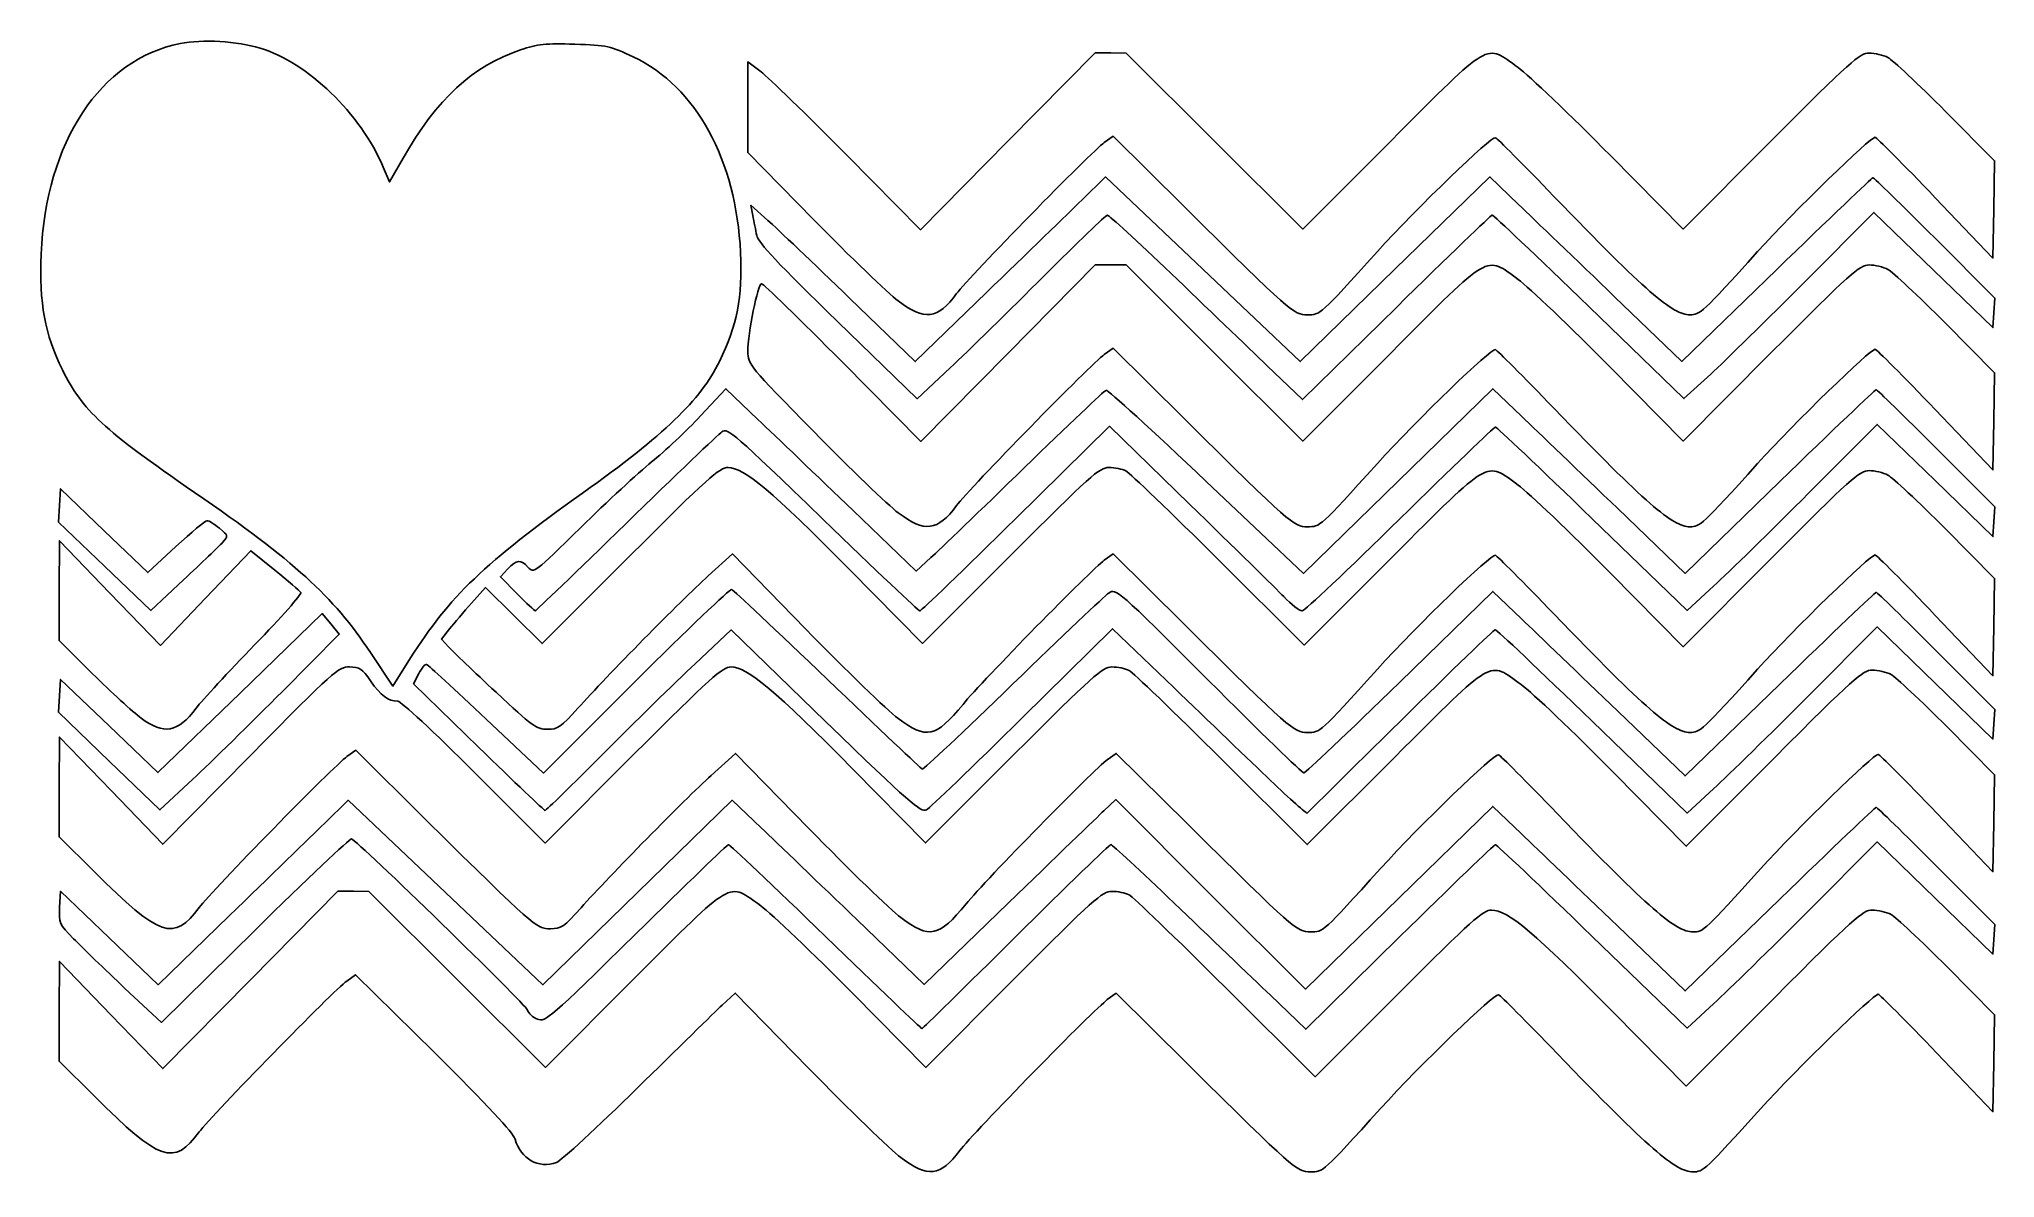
# Model space of a CAD drawing. Header units: centimetres. Extents: x -12.5 to 12.7, y -7.5 to 7.1.
import ezdxf

# ---------------------------------------------------------------- set-up
doc = ezdxf.new("R2010")
doc.units = ezdxf.units.CM
doc.header["$MEASUREMENT"] = 0
doc.layers.add('Layer 1', color=7, linetype='Continuous')

msp = doc.modelspace()

# ---------------------------------------------------------------- linework, layer by layer
at = {"layer": 'Layer 1'}
for points, knots in [([(-8.23118, -0.75354), (-8.71552, -0.02823), (-9.21096, 0.42238), (-10.49198, 1.3027), (-10.49198, 1.3027), (-11.66681, 2.11004), (-11.9336, 2.3575), (-12.19242, 2.87997), (-12.19242, 2.87997), (-12.4166, 3.33253), (-12.4916, 3.74109), (-12.46579, 4.36923), (-12.46579, 4.36923), (-12.40665, 5.80867), (-11.70261, 6.87531), (-10.67868, 7.07676), (-10.67868, 7.07676), (-10.38901, 7.13375), (-9.94567, 7.10855), (-9.64946, 7.01826), (-9.64946, 7.01826), (-9.03622, 6.83134), (-8.36203, 6.17986), (-8.06518, 5.48732), (-8.06518, 5.48732), (-8.06518, 5.48732), (-7.98402, 5.29799), (-7.98402, 5.29799), (-7.98402, 5.29799), (-7.98402, 5.29799), (-7.81063, 5.60225), (-7.81063, 5.60225), (-7.81063, 5.60225), (-7.37723, 6.36277), (-6.91593, 6.78813), (-6.2988, 6.99629), (-6.2988, 6.99629), (-6.08354, 7.0689), (-5.97265, 7.08036), (-5.6019, 7.06836), (-5.6019, 7.06836), (-5.1896, 7.05501), (-5.14049, 7.04432), (-4.8451, 6.9036), (-4.8451, 6.9036), (-4.04162, 6.52085), (-3.52619, 5.57783), (-3.47083, 4.38928), (-3.47083, 4.38928), (-3.44392, 3.81147), (-3.51284, 3.45641), (-3.74315, 2.98639), (-3.74315, 2.98639), (-3.98676, 2.48921), (-4.4493, 2.04455), (-5.50169, 1.29579), (-5.50169, 1.29579), (-6.7562, 0.40323), (-7.22135, -0.0426), (-7.71387, -0.82452), (-7.71387, -0.82452), (-7.71387, -0.82452), (-7.94196, -1.18664), (-7.94196, -1.18664), (-7.94196, -1.18664), (-7.94196, -1.18664), (-8.23118, -0.75353), (-8.23118, -0.75353), (-8.23118, -0.75353), (-8.23118, -0.75353), (-8.23118, -0.75354), (-8.23118, -0.75354)], [0, 0, 0, 0, 0.05263158, 0.05263158, 0.05263158, 0.05263158, 0.10526316, 0.10526316, 0.10526316, 0.10526316, 0.15789474, 0.15789474, 0.15789474, 0.15789474, 0.21052632, 0.21052632, 0.21052632, 0.21052632, 0.26315789, 0.26315789, 0.26315789, 0.26315789, 0.31578947, 0.31578947, 0.31578947, 0.31578947, 0.36842105, 0.36842105, 0.36842105, 0.36842105, 0.42105263, 0.42105263, 0.42105263, 0.42105263, 0.47368421, 0.47368421, 0.47368421, 0.47368421, 0.52631579, 0.52631579, 0.52631579, 0.52631579, 0.57894737, 0.57894737, 0.57894737, 0.57894737, 0.63157895, 0.63157895, 0.63157895, 0.63157895, 0.68421053, 0.68421053, 0.68421053, 0.68421053, 0.73684211, 0.73684211, 0.73684211, 0.73684211, 0.78947368, 0.78947368, 0.78947368, 0.78947368, 0.84210526, 0.84210526, 0.84210526, 0.84210526, 0.89473684, 0.89473684, 0.89473684, 0.89473684, 1, 1, 1, 1]), ([(-1.44342, 3.76692), (-1.5746, 3.86553), (-2.06339, 4.33521), (-2.52962, 4.81066), (-2.52962, 4.81066), (-2.52962, 4.81066), (-3.37731, 5.67511), (-3.37731, 5.67511), (-3.37731, 5.67511), (-3.37731, 5.67511), (-3.37731, 6.25808), (-3.37731, 6.25808), (-3.37731, 6.25808), (-3.37731, 6.25808), (-3.37731, 6.84105), (-3.37731, 6.84105), (-3.37731, 6.84105), (-3.37731, 6.84105), (-3.20696, 6.71178), (-3.20696, 6.71178), (-3.20696, 6.71178), (-3.11327, 6.64068), (-2.61311, 6.15486), (-2.09549, 5.63217), (-2.09549, 5.63217), (-2.09549, 5.63217), (-1.15437, 4.68183), (-1.15437, 4.68183), (-1.15437, 4.68183), (-1.15437, 4.68183), (-0.03124, 5.81954), (-0.03124, 5.81954), (-0.03124, 5.81954), (-0.03124, 5.81954), (1.09189, 6.95725), (1.09189, 6.95725), (1.09189, 6.95725), (1.09189, 6.95725), (1.28955, 6.95591), (1.28955, 6.95591), (1.28955, 6.95591), (1.28955, 6.95591), (1.48721, 6.95457), (1.48721, 6.95457), (1.48721, 6.95457), (1.48721, 6.95457), (2.6237, 5.82202), (2.6237, 5.82202), (2.6237, 5.82202), (2.6237, 5.82202), (3.76019, 4.68947), (3.76019, 4.68947), (3.76019, 4.68947), (3.76019, 4.68947), (4.89018, 5.82202), (4.89018, 5.82202), (4.89018, 5.82202), (6.19359, 7.12838), (6.10556, 7.07754), (6.52869, 6.7682), (6.52869, 6.7682), (6.6689, 6.6657), (7.20373, 6.15615), (7.71722, 5.63587), (7.71722, 5.63587), (7.71722, 5.63587), (8.65082, 4.6899), (8.65082, 4.6899), (8.65082, 4.6899), (8.65082, 4.6899), (9.78054, 5.82223), (9.78054, 5.82223), (9.78054, 5.82223), (10.80741, 6.85148), (10.92239, 6.95456), (11.04345, 6.95456), (11.04345, 6.95456), (11.11671, 6.95456), (11.22536, 6.92873), (11.28489, 6.89716), (11.28489, 6.89716), (11.34442, 6.86559), (11.67769, 6.55377), (12.02549, 6.20422), (12.02549, 6.20422), (12.02549, 6.20422), (12.65785, 5.56868), (12.65785, 5.56868), (12.65785, 5.56868), (12.65785, 5.56868), (12.64677, 4.94309), (12.64677, 4.94309), (12.64677, 4.94309), (12.64677, 4.94309), (12.63569, 4.3175), (12.63569, 4.3175), (12.63569, 4.3175), (12.63569, 4.3175), (11.89416, 5.09354), (11.89416, 5.09354), (11.89416, 5.09354), (11.48632, 5.52036), (11.13771, 5.8702), (11.11948, 5.87096), (11.11948, 5.87096), (11.05835, 5.87351), (10.0753, 4.91655), (9.60945, 4.40102), (9.60945, 4.40102), (8.88887, 3.60359), (8.87179, 3.58764), (8.73836, 3.58764), (8.73836, 3.58764), (8.51517, 3.58764), (8.17352, 3.88538), (6.99055, 5.11078), (6.99055, 5.11078), (6.59683, 5.51862), (6.25859, 5.85827), (6.23889, 5.86556), (6.23889, 5.86556), (6.18373, 5.88597), (5.23447, 4.97107), (4.71937, 4.40103), (4.71937, 4.40103), (3.97305, 3.57511), (3.98693, 3.58765), (3.81876, 3.58765), (3.81876, 3.58765), (3.64319, 3.58765), (3.60157, 3.62421), (2.2283, 4.98443), (2.2283, 4.98443), (2.2283, 4.98443), (1.32049, 5.88362), (1.32049, 5.88362), (1.32049, 5.88362), (1.32049, 5.88362), (1.20619, 5.80216), (1.20619, 5.80216), (1.20619, 5.80216), (1.04044, 5.68403), (-0.52616, 4.08124), (-0.69178, 3.86035), (-0.69178, 3.86035), (-0.93928, 3.53026), (-1.1017, 3.51008), (-1.44342, 3.76695), (-1.44342, 3.76695), (-1.44342, 3.76695), (-1.44342, 3.76692), (-1.44342, 3.76692)], [0, 0, 0, 0, 0.02564103, 0.02564103, 0.02564103, 0.02564103, 0.05128205, 0.05128205, 0.05128205, 0.05128205, 0.07692308, 0.07692308, 0.07692308, 0.07692308, 0.1025641, 0.1025641, 0.1025641, 0.1025641, 0.12820513, 0.12820513, 0.12820513, 0.12820513, 0.15384615, 0.15384615, 0.15384615, 0.15384615, 0.17948718, 0.17948718, 0.17948718, 0.17948718, 0.20512821, 0.20512821, 0.20512821, 0.20512821, 0.23076923, 0.23076923, 0.23076923, 0.23076923, 0.25641026, 0.25641026, 0.25641026, 0.25641026, 0.28205128, 0.28205128, 0.28205128, 0.28205128, 0.30769231, 0.30769231, 0.30769231, 0.30769231, 0.33333333, 0.33333333, 0.33333333, 0.33333333, 0.35897436, 0.35897436, 0.35897436, 0.35897436, 0.38461538, 0.38461538, 0.38461538, 0.38461538, 0.41025641, 0.41025641, 0.41025641, 0.41025641, 0.43589744, 0.43589744, 0.43589744, 0.43589744, 0.46153846, 0.46153846, 0.46153846, 0.46153846, 0.48717949, 0.48717949, 0.48717949, 0.48717949, 0.51282051, 0.51282051, 0.51282051, 0.51282051, 0.53846154, 0.53846154, 0.53846154, 0.53846154, 0.56410256, 0.56410256, 0.56410256, 0.56410256, 0.58974359, 0.58974359, 0.58974359, 0.58974359, 0.61538462, 0.61538462, 0.61538462, 0.61538462, 0.64102564, 0.64102564, 0.64102564, 0.64102564, 0.66666667, 0.66666667, 0.66666667, 0.66666667, 0.69230769, 0.69230769, 0.69230769, 0.69230769, 0.71794872, 0.71794872, 0.71794872, 0.71794872, 0.74358974, 0.74358974, 0.74358974, 0.74358974, 0.76923077, 0.76923077, 0.76923077, 0.76923077, 0.79487179, 0.79487179, 0.79487179, 0.79487179, 0.82051282, 0.82051282, 0.82051282, 0.82051282, 0.84615385, 0.84615385, 0.84615385, 0.84615385, 0.87179487, 0.87179487, 0.87179487, 0.87179487, 0.8974359, 0.8974359, 0.8974359, 0.8974359, 0.92307692, 0.92307692, 0.92307692, 0.92307692, 0.94871795, 0.94871795, 0.94871795, 0.94871795, 1, 1, 1, 1]), ([(-2.21902, 3.49693), (-2.98468, 4.24112), (-3.24328, 4.51658), (-3.26223, 4.60818), (-3.26223, 4.60818), (-3.27609, 4.67516), (-3.29844, 4.78986), (-3.31189, 4.86305), (-3.31189, 4.86305), (-3.31189, 4.86305), (-3.33636, 4.99613), (-3.33636, 4.99613), (-3.33636, 4.99613), (-3.33636, 4.99613), (-3.12076, 4.80292), (-3.12076, 4.80292), (-3.12076, 4.80292), (-3.00218, 4.69666), (-2.5268, 4.24466), (-2.06437, 3.79847), (-2.06437, 3.79847), (-2.06437, 3.79847), (-1.22359, 2.98723), (-1.22359, 2.98723), (-1.22359, 2.98723), (-1.22359, 2.98723), (-0.30635, 3.87512), (-0.30635, 3.87512), (-0.30635, 3.87512), (0.19813, 4.36346), (0.74869, 4.89746), (0.9171, 5.0618), (0.9171, 5.0618), (0.9171, 5.0618), (1.22331, 5.36059), (1.22331, 5.36059), (1.22331, 5.36059), (1.22331, 5.36059), (2.47564, 4.1737), (2.47564, 4.1737), (2.47564, 4.1737), (2.47564, 4.1737), (3.72797, 2.98681), (3.72797, 2.98681), (3.72797, 2.98681), (3.72797, 2.98681), (4.94569, 4.17422), (4.94569, 4.17422), (4.94569, 4.17422), (4.94569, 4.17422), (6.16341, 5.36163), (6.16341, 5.36163), (6.16341, 5.36163), (6.16341, 5.36163), (6.53363, 5.00777), (6.53363, 5.00777), (6.53363, 5.00777), (6.73725, 4.81315), (7.29368, 4.27898), (7.77013, 3.82072), (7.77013, 3.82072), (7.77013, 3.82072), (8.63641, 2.98753), (8.63641, 2.98753), (8.63641, 2.98753), (8.63641, 2.98753), (9.85443, 4.16866), (9.85443, 4.16866), (9.85443, 4.16866), (10.52434, 4.81828), (11.08163, 5.35012), (11.09287, 5.35052), (11.09287, 5.35052), (11.10411, 5.35092), (11.46146, 5.00274), (11.88699, 4.57679), (11.88699, 4.57679), (11.88699, 4.57679), (12.66068, 3.80233), (12.66068, 3.80233), (12.66068, 3.80233), (12.66068, 3.80233), (12.64817, 3.61276), (12.64817, 3.61276), (12.64817, 3.61276), (12.64817, 3.61276), (12.63566, 3.42319), (12.63566, 3.42319), (12.63566, 3.42319), (12.63566, 3.42319), (11.87071, 4.16372), (11.87071, 4.16372), (11.87071, 4.16372), (11.87071, 4.16372), (11.10576, 4.90425), (11.10576, 4.90425), (11.10576, 4.90425), (11.10576, 4.90425), (10.22732, 4.0228), (10.22732, 4.0228), (10.22732, 4.0228), (9.74418, 3.538), (9.19445, 2.9994), (9.00571, 2.82592), (9.00571, 2.82592), (9.00571, 2.82592), (8.66254, 2.51049), (8.66254, 2.51049), (8.66254, 2.51049), (8.66254, 2.51049), (7.443, 3.69037), (7.443, 3.69037), (7.443, 3.69037), (6.77225, 4.33931), (6.21137, 4.87025), (6.1966, 4.87025), (6.1966, 4.87025), (6.18182, 4.87025), (5.6269, 4.33617), (4.96343, 3.6834), (4.96343, 3.6834), (4.96343, 3.6834), (3.75713, 2.49655), (3.75713, 2.49655), (3.75713, 2.49655), (3.75713, 2.49655), (3.3032, 2.93186), (3.3032, 2.93186), (3.3032, 2.93186), (3.05354, 3.17128), (2.49677, 3.70536), (2.06594, 4.11871), (2.06594, 4.11871), (1.63511, 4.53206), (1.26657, 4.87026), (1.24698, 4.87026), (1.24698, 4.87026), (1.22739, 4.87026), (0.8598, 4.51732), (0.43013, 4.08595), (0.43013, 4.08595), (0.00046, 3.65458), (-0.54233, 3.12295), (-0.77606, 2.90455), (-0.77606, 2.90455), (-0.77606, 2.90455), (-1.20102, 2.50746), (-1.20102, 2.50746), (-1.20102, 2.50746), (-1.20102, 2.50746), (-2.21903, 3.49692), (-2.21903, 3.49692), (-2.21903, 3.49692), (-2.21903, 3.49692), (-2.21902, 3.49693), (-2.21902, 3.49693)], [0, 0, 0, 0, 0.025, 0.025, 0.025, 0.025, 0.05, 0.05, 0.05, 0.05, 0.075, 0.075, 0.075, 0.075, 0.1, 0.1, 0.1, 0.1, 0.125, 0.125, 0.125, 0.125, 0.15, 0.15, 0.15, 0.15, 0.175, 0.175, 0.175, 0.175, 0.2, 0.2, 0.2, 0.2, 0.225, 0.225, 0.225, 0.225, 0.25, 0.25, 0.25, 0.25, 0.275, 0.275, 0.275, 0.275, 0.3, 0.3, 0.3, 0.3, 0.325, 0.325, 0.325, 0.325, 0.35, 0.35, 0.35, 0.35, 0.375, 0.375, 0.375, 0.375, 0.4, 0.4, 0.4, 0.4, 0.425, 0.425, 0.425, 0.425, 0.45, 0.45, 0.45, 0.45, 0.475, 0.475, 0.475, 0.475, 0.5, 0.5, 0.5, 0.5, 0.525, 0.525, 0.525, 0.525, 0.55, 0.55, 0.55, 0.55, 0.575, 0.575, 0.575, 0.575, 0.6, 0.6, 0.6, 0.6, 0.625, 0.625, 0.625, 0.625, 0.65, 0.65, 0.65, 0.65, 0.675, 0.675, 0.675, 0.675, 0.7, 0.7, 0.7, 0.7, 0.725, 0.725, 0.725, 0.725, 0.75, 0.75, 0.75, 0.75, 0.775, 0.775, 0.775, 0.775, 0.8, 0.8, 0.8, 0.8, 0.825, 0.825, 0.825, 0.825, 0.85, 0.85, 0.85, 0.85, 0.875, 0.875, 0.875, 0.875, 0.9, 0.9, 0.9, 0.9, 0.925, 0.925, 0.925, 0.925, 0.95, 0.95, 0.95, 0.95, 1, 1, 1, 1]), ([(-1.44342, 1.0413), (-1.5746, 1.13991), (-2.06339, 1.60959), (-2.52962, 2.08504), (-2.52962, 2.08504), (-3.35637, 2.92814), (-3.37731, 2.95357), (-3.37731, 3.11479), (-3.37731, 3.11479), (-3.37731, 3.35068), (-3.24907, 3.98845), (-3.20164, 3.98845), (-3.20164, 3.98845), (-3.1797, 3.98845), (-2.70973, 3.53173), (-2.15724, 2.97351), (-2.15724, 2.97351), (-2.15724, 2.97351), (-1.15273, 1.95857), (-1.15273, 1.95857), (-1.15273, 1.95857), (-1.15273, 1.95857), (-0.03042, 3.0951), (-0.03042, 3.0951), (-0.03042, 3.0951), (-0.03042, 3.0951), (1.09189, 4.23163), (1.09189, 4.23163), (1.09189, 4.23163), (1.09189, 4.23163), (1.28955, 4.23029), (1.28955, 4.23029), (1.28955, 4.23029), (1.28955, 4.23029), (1.48721, 4.22895), (1.48721, 4.22895), (1.48721, 4.22895), (1.48721, 4.22895), (2.6237, 3.0964), (2.6237, 3.0964), (2.6237, 3.0964), (2.6237, 3.0964), (3.76019, 1.96385), (3.76019, 1.96385), (3.76019, 1.96385), (3.76019, 1.96385), (4.89018, 3.0964), (4.89018, 3.0964), (4.89018, 3.0964), (6.19359, 4.40276), (6.10556, 4.35192), (6.52869, 4.04258), (6.52869, 4.04258), (6.6689, 3.94008), (7.20373, 3.43053), (7.71722, 2.91025), (7.71722, 2.91025), (7.71722, 2.91025), (8.65082, 1.96429), (8.65082, 1.96429), (8.65082, 1.96429), (8.65082, 1.96429), (9.78054, 3.09662), (9.78054, 3.09662), (9.78054, 3.09662), (10.80741, 4.12587), (10.92239, 4.22895), (11.04345, 4.22895), (11.04345, 4.22895), (11.11671, 4.22895), (11.22536, 4.20312), (11.28489, 4.17155), (11.28489, 4.17155), (11.34442, 4.13998), (11.67769, 3.82816), (12.02549, 3.47861), (12.02549, 3.47861), (12.02549, 3.47861), (12.65785, 2.84307), (12.65785, 2.84307), (12.65785, 2.84307), (12.65785, 2.84307), (12.64677, 2.21748), (12.64677, 2.21748), (12.64677, 2.21748), (12.64677, 2.21748), (12.63569, 1.59189), (12.63569, 1.59189), (12.63569, 1.59189), (12.63569, 1.59189), (11.89416, 2.36793), (11.89416, 2.36793), (11.89416, 2.36793), (11.48632, 2.79475), (11.13771, 3.14459), (11.11948, 3.14535), (11.11948, 3.14535), (11.05835, 3.1479), (10.0753, 2.19094), (9.60945, 1.67541), (9.60945, 1.67541), (8.88887, 0.87798), (8.87179, 0.86203), (8.73836, 0.86203), (8.73836, 0.86203), (8.51517, 0.86203), (8.17352, 1.15977), (6.99055, 2.38517), (6.99055, 2.38517), (6.59683, 2.79301), (6.25859, 3.13266), (6.23889, 3.13995), (6.23889, 3.13995), (6.18373, 3.16036), (5.23447, 2.24546), (4.71937, 1.67542), (4.71937, 1.67542), (3.97305, 0.8495), (3.98693, 0.86204), (3.81876, 0.86204), (3.81876, 0.86204), (3.64319, 0.86204), (3.60157, 0.8986), (2.2283, 2.25882), (2.2283, 2.25882), (2.2283, 2.25882), (1.32049, 3.15801), (1.32049, 3.15801), (1.32049, 3.15801), (1.32049, 3.15801), (1.20619, 3.07655), (1.20619, 3.07655), (1.20619, 3.07655), (1.04044, 2.95842), (-0.52616, 1.35563), (-0.69178, 1.13474), (-0.69178, 1.13474), (-0.93928, 0.80465), (-1.1017, 0.78447), (-1.44342, 1.04134), (-1.44342, 1.04134), (-1.44342, 1.04134), (-1.44342, 1.0413), (-1.44342, 1.0413)], [0, 0, 0, 0, 0.02702703, 0.02702703, 0.02702703, 0.02702703, 0.05405405, 0.05405405, 0.05405405, 0.05405405, 0.08108108, 0.08108108, 0.08108108, 0.08108108, 0.10810811, 0.10810811, 0.10810811, 0.10810811, 0.13513514, 0.13513514, 0.13513514, 0.13513514, 0.16216216, 0.16216216, 0.16216216, 0.16216216, 0.18918919, 0.18918919, 0.18918919, 0.18918919, 0.21621622, 0.21621622, 0.21621622, 0.21621622, 0.24324324, 0.24324324, 0.24324324, 0.24324324, 0.27027027, 0.27027027, 0.27027027, 0.27027027, 0.2972973, 0.2972973, 0.2972973, 0.2972973, 0.32432432, 0.32432432, 0.32432432, 0.32432432, 0.35135135, 0.35135135, 0.35135135, 0.35135135, 0.37837838, 0.37837838, 0.37837838, 0.37837838, 0.40540541, 0.40540541, 0.40540541, 0.40540541, 0.43243243, 0.43243243, 0.43243243, 0.43243243, 0.45945946, 0.45945946, 0.45945946, 0.45945946, 0.48648649, 0.48648649, 0.48648649, 0.48648649, 0.51351351, 0.51351351, 0.51351351, 0.51351351, 0.54054054, 0.54054054, 0.54054054, 0.54054054, 0.56756757, 0.56756757, 0.56756757, 0.56756757, 0.59459459, 0.59459459, 0.59459459, 0.59459459, 0.62162162, 0.62162162, 0.62162162, 0.62162162, 0.64864865, 0.64864865, 0.64864865, 0.64864865, 0.67567568, 0.67567568, 0.67567568, 0.67567568, 0.7027027, 0.7027027, 0.7027027, 0.7027027, 0.72972973, 0.72972973, 0.72972973, 0.72972973, 0.75675676, 0.75675676, 0.75675676, 0.75675676, 0.78378378, 0.78378378, 0.78378378, 0.78378378, 0.81081081, 0.81081081, 0.81081081, 0.81081081, 0.83783784, 0.83783784, 0.83783784, 0.83783784, 0.86486486, 0.86486486, 0.86486486, 0.86486486, 0.89189189, 0.89189189, 0.89189189, 0.89189189, 0.91891892, 0.91891892, 0.91891892, 0.91891892, 0.94594595, 0.94594595, 0.94594595, 0.94594595, 1, 1, 1, 1]), ([(-6.34258, -0.00063), (-6.34258, -0.00063), (-6.55944, 0.21896), (-6.55944, 0.21896), (-6.55944, 0.21896), (-6.55944, 0.21896), (-6.46449, 0.32003), (-6.46449, 0.32003), (-6.46449, 0.32003), (-6.34957, 0.44236), (-6.29841, 0.44621), (-6.20211, 0.33979), (-6.20211, 0.33979), (-6.12921, 0.25924), (-6.12288, 0.26404), (-5.52451, 0.85369), (-5.52451, 0.85369), (-5.1923, 1.18106), (-4.78302, 1.55963), (-4.61498, 1.69496), (-4.61498, 1.69496), (-4.44694, 1.83029), (-4.16308, 2.09748), (-3.98416, 2.2887), (-3.98416, 2.2887), (-3.98416, 2.2887), (-3.65886, 2.63639), (-3.65886, 2.63639), (-3.65886, 2.63639), (-3.65886, 2.63639), (-3.24753, 2.24333), (-3.24753, 2.24333), (-3.24753, 2.24333), (-3.0213, 2.02715), (-2.47092, 1.49938), (-2.02446, 1.07051), (-2.02446, 1.07051), (-2.02446, 1.07051), (-1.21272, 0.29076), (-1.21272, 0.29076), (-1.21272, 0.29076), (-1.21272, 0.29076), (-1.02239, 0.46452), (-1.02239, 0.46452), (-1.02239, 0.46452), (-0.91771, 0.56009), (-0.37654, 1.08093), (0.18022, 1.62194), (0.18022, 1.62194), (0.73698, 2.16295), (1.20945, 2.61127), (1.23015, 2.61821), (1.23015, 2.61821), (1.25085, 2.62515), (1.83036, 2.09766), (2.51793, 1.44601), (2.51793, 1.44601), (2.51793, 1.44601), (3.76807, 0.2612), (3.76807, 0.2612), (3.76807, 0.2612), (3.76807, 0.2612), (4.98579, 1.44861), (4.98579, 1.44861), (4.98579, 1.44861), (4.98579, 1.44861), (6.20351, 2.63602), (6.20351, 2.63602), (6.20351, 2.63602), (6.20351, 2.63602), (6.57373, 2.28216), (6.57373, 2.28216), (6.57373, 2.28216), (6.77735, 2.08754), (7.33378, 1.55337), (7.81023, 1.09511), (7.81023, 1.09511), (7.81023, 1.09511), (8.67651, 0.26192), (8.67651, 0.26192), (8.67651, 0.26192), (8.67651, 0.26192), (9.89453, 1.44305), (9.89453, 1.44305), (9.89453, 1.44305), (10.56444, 2.09267), (11.12174, 2.62451), (11.13298, 2.62491), (11.13298, 2.62491), (11.14422, 2.62531), (11.49255, 2.28615), (11.90706, 1.87121), (11.90706, 1.87121), (11.90706, 1.87121), (12.6607, 1.11679), (12.6607, 1.11679), (12.6607, 1.11679), (12.6607, 1.11679), (12.64819, 0.92637), (12.64819, 0.92637), (12.64819, 0.92637), (12.64819, 0.92637), (12.63568, 0.73595), (12.63568, 0.73595), (12.63568, 0.73595), (12.63568, 0.73595), (11.89083, 1.45735), (11.89083, 1.45735), (11.89083, 1.45735), (11.89083, 1.45735), (11.14597, 2.17875), (11.14597, 2.17875), (11.14597, 2.17875), (11.14597, 2.17875), (10.26748, 1.29725), (10.26748, 1.29725), (10.26748, 1.29725), (9.78431, 0.81242), (9.23456, 0.2738), (9.04581, 0.10032), (9.04581, 0.10032), (9.04581, 0.10032), (8.70264, -0.21511), (8.70264, -0.21511), (8.70264, -0.21511), (8.70264, -0.21511), (7.4831, 0.96477), (7.4831, 0.96477), (7.4831, 0.96477), (6.81235, 1.61371), (6.25147, 2.14465), (6.2367, 2.14465), (6.2367, 2.14465), (6.22193, 2.14465), (5.66902, 1.61255), (5.00802, 0.96221), (5.00802, 0.96221), (4.34702, 0.31187), (3.78094, -0.22023), (3.75005, -0.22023), (3.75005, -0.22023), (3.71917, -0.22023), (3.61349, -0.13755), (3.5152, -0.0365), (3.5152, -0.0365), (3.41692, 0.06455), (2.87203, 0.59882), (2.30433, 1.15077), (2.30433, 1.15077), (2.30433, 1.15077), (1.27216, 2.1543), (1.27216, 2.1543), (1.27216, 2.1543), (1.27216, 2.1543), (0.06795, 0.96703), (0.06795, 0.96703), (0.06795, 0.96703), (-0.59437, 0.31403), (-1.14899, -0.22021), (-1.16454, -0.22018), (-1.16454, -0.22018), (-1.18009, -0.22015), (-1.74154, 0.3108), (-2.4122, 0.95971), (-2.4122, 0.95971), (-3.5529, 2.06342), (-3.63674, 2.13593), (-3.7116, 2.0835), (-3.7116, 2.0835), (-3.75561, 2.05267), (-4.31015, 1.52172), (-4.94392, 0.90361), (-4.94392, 0.90361), (-5.57769, 0.2855), (-6.10286, -0.22023), (-6.11097, -0.22023), (-6.11097, -0.22023), (-6.11908, -0.22023), (-6.22331, -0.12141), (-6.34258, -0.00064), (-6.34258, -0.00064), (-6.34258, -0.00064), (-6.34258, -0.00063), (-6.34258, -0.00063)], [0, 0, 0, 0, 0.0212766, 0.0212766, 0.0212766, 0.0212766, 0.04255319, 0.04255319, 0.04255319, 0.04255319, 0.06382979, 0.06382979, 0.06382979, 0.06382979, 0.08510638, 0.08510638, 0.08510638, 0.08510638, 0.10638298, 0.10638298, 0.10638298, 0.10638298, 0.12765957, 0.12765957, 0.12765957, 0.12765957, 0.14893617, 0.14893617, 0.14893617, 0.14893617, 0.17021277, 0.17021277, 0.17021277, 0.17021277, 0.19148936, 0.19148936, 0.19148936, 0.19148936, 0.21276596, 0.21276596, 0.21276596, 0.21276596, 0.23404255, 0.23404255, 0.23404255, 0.23404255, 0.25531915, 0.25531915, 0.25531915, 0.25531915, 0.27659574, 0.27659574, 0.27659574, 0.27659574, 0.29787234, 0.29787234, 0.29787234, 0.29787234, 0.31914894, 0.31914894, 0.31914894, 0.31914894, 0.34042553, 0.34042553, 0.34042553, 0.34042553, 0.36170213, 0.36170213, 0.36170213, 0.36170213, 0.38297872, 0.38297872, 0.38297872, 0.38297872, 0.40425532, 0.40425532, 0.40425532, 0.40425532, 0.42553191, 0.42553191, 0.42553191, 0.42553191, 0.44680851, 0.44680851, 0.44680851, 0.44680851, 0.46808511, 0.46808511, 0.46808511, 0.46808511, 0.4893617, 0.4893617, 0.4893617, 0.4893617, 0.5106383, 0.5106383, 0.5106383, 0.5106383, 0.53191489, 0.53191489, 0.53191489, 0.53191489, 0.55319149, 0.55319149, 0.55319149, 0.55319149, 0.57446809, 0.57446809, 0.57446809, 0.57446809, 0.59574468, 0.59574468, 0.59574468, 0.59574468, 0.61702128, 0.61702128, 0.61702128, 0.61702128, 0.63829787, 0.63829787, 0.63829787, 0.63829787, 0.65957447, 0.65957447, 0.65957447, 0.65957447, 0.68085106, 0.68085106, 0.68085106, 0.68085106, 0.70212766, 0.70212766, 0.70212766, 0.70212766, 0.72340426, 0.72340426, 0.72340426, 0.72340426, 0.74468085, 0.74468085, 0.74468085, 0.74468085, 0.76595745, 0.76595745, 0.76595745, 0.76595745, 0.78723404, 0.78723404, 0.78723404, 0.78723404, 0.80851064, 0.80851064, 0.80851064, 0.80851064, 0.82978723, 0.82978723, 0.82978723, 0.82978723, 0.85106383, 0.85106383, 0.85106383, 0.85106383, 0.87234043, 0.87234043, 0.87234043, 0.87234043, 0.89361702, 0.89361702, 0.89361702, 0.89361702, 0.91489362, 0.91489362, 0.91489362, 0.91489362, 0.93617021, 0.93617021, 0.93617021, 0.93617021, 0.95744681, 0.95744681, 0.95744681, 0.95744681, 1, 1, 1, 1]), ([(-1.44806, -1.60067), (-1.58179, -1.50015), (-2.11517, -0.98373), (-2.63336, -0.45307), (-2.63336, -0.45307), (-2.63336, -0.45307), (-3.57552, 0.51176), (-3.57552, 0.51176), (-3.57552, 0.51176), (-3.57552, 0.51176), (-3.88727, 0.22931), (-3.88727, 0.22931), (-3.88727, 0.22931), (-4.23562, -0.08631), (-5.19261, -1.05882), (-5.56257, -1.47317), (-5.56257, -1.47317), (-5.77974, -1.71641), (-5.8189, -1.74336), (-5.95516, -1.74336), (-5.95516, -1.74336), (-6.09318, -1.74336), (-6.1514, -1.70139), (-6.61578, -1.26716), (-6.61578, -1.26716), (-6.89587, -1.00525), (-7.16822, -0.7443), (-7.22099, -0.68727), (-7.22099, -0.68727), (-7.22099, -0.68727), (-7.31693, -0.58358), (-7.31693, -0.58358), (-7.31693, -0.58358), (-7.31693, -0.58358), (-7.21284, -0.452), (-7.21284, -0.452), (-7.21284, -0.452), (-7.15559, -0.37963), (-7.02793, -0.23024), (-6.92916, -0.12001), (-6.92916, -0.12001), (-6.92916, -0.12001), (-6.74957, 0.0804), (-6.74957, 0.0804), (-6.74957, 0.0804), (-6.74957, 0.0804), (-6.38588, -0.27979), (-6.38588, -0.27979), (-6.38588, -0.27979), (-6.38588, -0.27979), (-6.02219, -0.63998), (-6.02219, -0.63998), (-6.02219, -0.63998), (-6.02219, -0.63998), (-4.88988, 0.4918), (-4.88988, 0.4918), (-4.88988, 0.4918), (-3.88879, 1.49243), (-3.74302, 1.62358), (-3.63197, 1.62358), (-3.63197, 1.62358), (-3.42594, 1.62358), (-3.06725, 1.32225), (-2.06361, 0.30603), (-2.06361, 0.30603), (-2.06361, 0.30603), (-1.1307, -0.63858), (-1.1307, -0.63858), (-1.1307, -0.63858), (-1.1307, -0.63858), (0.0009, 0.4925), (0.0009, 0.4925), (0.0009, 0.4925), (1.02693, 1.51806), (1.14488, 1.62358), (1.26514, 1.62358), (1.26514, 1.62358), (1.33809, 1.62358), (1.43718, 1.60364), (1.48534, 1.57927), (1.48534, 1.57927), (1.53349, 1.5549), (2.06903, 1.04084), (2.67543, 0.43691), (2.67543, 0.43691), (2.67543, 0.43691), (3.77797, -0.66114), (3.77797, -0.66114), (3.77797, -0.66114), (3.77797, -0.66114), (4.89975, 0.46118), (4.89975, 0.46118), (4.89975, 0.46118), (6.19345, 1.7555), (6.10669, 1.70565), (6.52871, 1.39713), (6.52871, 1.39713), (6.66892, 1.29463), (7.20375, 0.78508), (7.71724, 0.2648), (7.71724, 0.2648), (7.71724, 0.2648), (8.65084, -0.68117), (8.65084, -0.68117), (8.65084, -0.68117), (8.65084, -0.68117), (9.78056, 0.45116), (9.78056, 0.45116), (9.78056, 0.45116), (10.80743, 1.48041), (10.92241, 1.58349), (11.04347, 1.58349), (11.04347, 1.58349), (11.11673, 1.58349), (11.22538, 1.55766), (11.28491, 1.52609), (11.28491, 1.52609), (11.34444, 1.49452), (11.67771, 1.1827), (12.02551, 0.83315), (12.02551, 0.83315), (12.02551, 0.83315), (12.65787, 0.19761), (12.65787, 0.19761), (12.65787, 0.19761), (12.65787, 0.19761), (12.64679, -0.42798), (12.64679, -0.42798), (12.64679, -0.42798), (12.64679, -0.42798), (12.63571, -1.05357), (12.63571, -1.05357), (12.63571, -1.05357), (12.63571, -1.05357), (11.89418, -0.27753), (11.89418, -0.27753), (11.89418, -0.27753), (11.48634, 0.14929), (11.13773, 0.49913), (11.1195, 0.49989), (11.1195, 0.49989), (11.05837, 0.50244), (10.07532, -0.45452), (9.60947, -0.97005), (9.60947, -0.97005), (8.88889, -1.76748), (8.87181, -1.78343), (8.73838, -1.78343), (8.73838, -1.78343), (8.51519, -1.78343), (8.17354, -1.48569), (6.99057, -0.26029), (6.99057, -0.26029), (6.59685, 0.14755), (6.25861, 0.4872), (6.23891, 0.49449), (6.23891, 0.49449), (6.18375, 0.5149), (5.23449, -0.4), (4.71939, -0.97004), (4.71939, -0.97004), (3.97307, -1.79596), (3.98695, -1.78342), (3.81878, -1.78342), (3.81878, -1.78342), (3.64321, -1.78342), (3.60159, -1.74686), (2.22832, -0.38664), (2.22832, -0.38664), (2.22832, -0.38664), (1.32051, 0.51255), (1.32051, 0.51255), (1.32051, 0.51255), (1.32051, 0.51255), (1.20621, 0.43027), (1.20621, 0.43027), (1.20621, 0.43027), (1.03892, 0.30984), (-0.36071, -1.11822), (-0.60985, -1.42267), (-0.60985, -1.42267), (-0.96106, -1.85186), (-1.08019, -1.87715), (-1.44803, -1.60064), (-1.44803, -1.60064), (-1.44803, -1.60064), (-1.44806, -1.60067), (-1.44806, -1.60067)], [0, 0, 0, 0, 0.02083333, 0.02083333, 0.02083333, 0.02083333, 0.04166667, 0.04166667, 0.04166667, 0.04166667, 0.0625, 0.0625, 0.0625, 0.0625, 0.08333333, 0.08333333, 0.08333333, 0.08333333, 0.10416667, 0.10416667, 0.10416667, 0.10416667, 0.125, 0.125, 0.125, 0.125, 0.14583333, 0.14583333, 0.14583333, 0.14583333, 0.16666667, 0.16666667, 0.16666667, 0.16666667, 0.1875, 0.1875, 0.1875, 0.1875, 0.20833333, 0.20833333, 0.20833333, 0.20833333, 0.22916667, 0.22916667, 0.22916667, 0.22916667, 0.25, 0.25, 0.25, 0.25, 0.27083333, 0.27083333, 0.27083333, 0.27083333, 0.29166667, 0.29166667, 0.29166667, 0.29166667, 0.3125, 0.3125, 0.3125, 0.3125, 0.33333333, 0.33333333, 0.33333333, 0.33333333, 0.35416667, 0.35416667, 0.35416667, 0.35416667, 0.375, 0.375, 0.375, 0.375, 0.39583333, 0.39583333, 0.39583333, 0.39583333, 0.41666667, 0.41666667, 0.41666667, 0.41666667, 0.4375, 0.4375, 0.4375, 0.4375, 0.45833333, 0.45833333, 0.45833333, 0.45833333, 0.47916667, 0.47916667, 0.47916667, 0.47916667, 0.5, 0.5, 0.5, 0.5, 0.52083333, 0.52083333, 0.52083333, 0.52083333, 0.54166667, 0.54166667, 0.54166667, 0.54166667, 0.5625, 0.5625, 0.5625, 0.5625, 0.58333333, 0.58333333, 0.58333333, 0.58333333, 0.60416667, 0.60416667, 0.60416667, 0.60416667, 0.625, 0.625, 0.625, 0.625, 0.64583333, 0.64583333, 0.64583333, 0.64583333, 0.66666667, 0.66666667, 0.66666667, 0.66666667, 0.6875, 0.6875, 0.6875, 0.6875, 0.70833333, 0.70833333, 0.70833333, 0.70833333, 0.72916667, 0.72916667, 0.72916667, 0.72916667, 0.75, 0.75, 0.75, 0.75, 0.77083333, 0.77083333, 0.77083333, 0.77083333, 0.79166667, 0.79166667, 0.79166667, 0.79166667, 0.8125, 0.8125, 0.8125, 0.8125, 0.83333333, 0.83333333, 0.83333333, 0.83333333, 0.85416667, 0.85416667, 0.85416667, 0.85416667, 0.875, 0.875, 0.875, 0.875, 0.89583333, 0.89583333, 0.89583333, 0.89583333, 0.91666667, 0.91666667, 0.91666667, 0.91666667, 0.9375, 0.9375, 0.9375, 0.9375, 0.95833333, 0.95833333, 0.95833333, 0.95833333, 1, 1, 1, 1]), ([(-11.64975, 0.35404), (-11.64975, 0.35404), (-12.24258, 0.92213), (-12.24258, 0.92213), (-12.24258, 0.92213), (-12.24258, 0.92213), (-12.22906, 1.1363), (-12.22906, 1.1363), (-12.22906, 1.1363), (-12.22906, 1.1363), (-12.21554, 1.35047), (-12.21554, 1.35047), (-12.21554, 1.35047), (-12.21554, 1.35047), (-11.654, 0.81126), (-11.654, 0.81126), (-11.654, 0.81126), (-11.654, 0.81126), (-11.09246, 0.27205), (-11.09246, 0.27205), (-11.09246, 0.27205), (-11.09246, 0.27205), (-10.7321, 0.60642), (-10.7321, 0.60642), (-10.7321, 0.60642), (-10.5339, 0.79032), (-10.3537, 0.94045), (-10.33166, 0.94004), (-10.33166, 0.94004), (-10.30961, 0.93963), (-10.23834, 0.89578), (-10.17327, 0.8426), (-10.17327, 0.8426), (-10.05516, 0.74607), (-10.05509, 0.74576), (-10.13319, 0.65911), (-10.13319, 0.65911), (-10.17622, 0.61138), (-10.40166, 0.39539), (-10.63418, 0.17913), (-10.63418, 0.17913), (-10.63418, 0.17913), (-11.05695, -0.21406), (-11.05695, -0.21406), (-11.05695, -0.21406), (-11.05695, -0.21406), (-11.64977, 0.35403), (-11.64977, 0.35403), (-11.64977, 0.35403), (-11.64977, 0.35403), (-11.64975, 0.35404), (-11.64975, 0.35404)], [0, 0, 0, 0, 0.07142857, 0.07142857, 0.07142857, 0.07142857, 0.14285714, 0.14285714, 0.14285714, 0.14285714, 0.21428571, 0.21428571, 0.21428571, 0.21428571, 0.28571429, 0.28571429, 0.28571429, 0.28571429, 0.35714286, 0.35714286, 0.35714286, 0.35714286, 0.42857143, 0.42857143, 0.42857143, 0.42857143, 0.5, 0.5, 0.5, 0.5, 0.57142857, 0.57142857, 0.57142857, 0.57142857, 0.64285714, 0.64285714, 0.64285714, 0.64285714, 0.71428571, 0.71428571, 0.71428571, 0.71428571, 0.78571429, 0.78571429, 0.78571429, 0.78571429, 0.85714286, 0.85714286, 0.85714286, 0.85714286, 1, 1, 1, 1]), ([(-11.18033, -1.59867), (-11.28674, -1.51908), (-11.5677, -1.26236), (-11.80468, -1.02817), (-11.80468, -1.02817), (-11.80468, -1.02817), (-12.23557, -0.60237), (-12.23557, -0.60237), (-12.23557, -0.60237), (-12.23557, -0.60237), (-12.23355, 0.03964), (-12.23355, 0.03964), (-12.23355, 0.03964), (-12.23355, 0.03964), (-12.23153, 0.68164), (-12.23153, 0.68164), (-12.23153, 0.68164), (-12.23153, 0.68164), (-11.58176, 0.00835), (-11.58176, 0.00835), (-11.58176, 0.00835), (-11.58176, 0.00835), (-10.93199, -0.66494), (-10.93199, -0.66494), (-10.93199, -0.66494), (-10.93199, -0.66494), (-10.35116, -0.05571), (-10.35116, -0.05571), (-10.35116, -0.05571), (-10.35116, -0.05571), (-9.77033, 0.55352), (-9.77033, 0.55352), (-9.77033, 0.55352), (-9.77033, 0.55352), (-9.46048, 0.30426), (-9.46048, 0.30426), (-9.46048, 0.30426), (-9.29006, 0.16717), (-9.13977, 0.03744), (-9.12651, 0.01597), (-9.12651, 0.01597), (-9.11324, -0.00549), (-9.37898, -0.30726), (-9.71702, -0.65462), (-9.71702, -0.65462), (-10.05507, -1.00198), (-10.39478, -1.36979), (-10.47194, -1.47198), (-10.47194, -1.47198), (-10.71027, -1.78762), (-10.88573, -1.819), (-11.18034, -1.59866), (-11.18034, -1.59866), (-11.18034, -1.59866), (-11.18033, -1.59867), (-11.18033, -1.59867)], [0, 0, 0, 0, 0.06666667, 0.06666667, 0.06666667, 0.06666667, 0.13333333, 0.13333333, 0.13333333, 0.13333333, 0.2, 0.2, 0.2, 0.2, 0.26666667, 0.26666667, 0.26666667, 0.26666667, 0.33333333, 0.33333333, 0.33333333, 0.33333333, 0.4, 0.4, 0.4, 0.4, 0.46666667, 0.46666667, 0.46666667, 0.46666667, 0.53333333, 0.53333333, 0.53333333, 0.53333333, 0.6, 0.6, 0.6, 0.6, 0.66666667, 0.66666667, 0.66666667, 0.66666667, 0.73333333, 0.73333333, 0.73333333, 0.73333333, 0.8, 0.8, 0.8, 0.8, 0.86666667, 0.86666667, 0.86666667, 0.86666667, 1, 1, 1, 1]), ([(-2.37622, -1.64353), (-2.37622, -1.64353), (-3.59255, -0.46555), (-3.59255, -0.46555), (-3.59255, -0.46555), (-3.59255, -0.46555), (-4.05611, -0.90133), (-4.05611, -0.90133), (-4.05611, -0.90133), (-4.31107, -1.14101), (-4.84415, -1.663), (-5.24074, -2.06131), (-5.24074, -2.06131), (-5.63733, -2.45962), (-5.97183, -2.78551), (-5.98407, -2.78551), (-5.98407, -2.78551), (-5.99631, -2.78551), (-6.38215, -2.41941), (-6.84148, -1.97196), (-6.84148, -1.97196), (-6.84148, -1.97196), (-7.67664, -1.15841), (-7.67664, -1.15841), (-7.67664, -1.15841), (-7.67664, -1.15841), (-7.60892, -1.02746), (-7.60892, -1.02746), (-7.60892, -1.02746), (-7.57168, -0.95544), (-7.52602, -0.90217), (-7.50745, -0.90909), (-7.50745, -0.90909), (-7.48889, -0.91601), (-7.14359, -1.23328), (-6.74013, -1.61413), (-6.74013, -1.61413), (-6.74013, -1.61413), (-6.00656, -2.3066), (-6.00656, -2.3066), (-6.00656, -2.3066), (-6.00656, -2.3066), (-4.81603, -1.1185), (-4.81603, -1.1185), (-4.81603, -1.1185), (-4.16124, -0.46504), (-3.60703, 0.06301), (-3.58445, 0.05496), (-3.58445, 0.05496), (-3.56187, 0.04691), (-3.0074, -0.47374), (-2.35228, -1.10204), (-2.35228, -1.10204), (-1.69717, -1.73033), (-1.14906, -2.2493), (-1.13427, -2.25529), (-1.13427, -2.25529), (-1.11947, -2.26128), (-0.5945, -1.76846), (0.03235, -1.16013), (0.03235, -1.16013), (0.65919, -0.5518), (1.21405, -0.02533), (1.26537, 0.0098), (1.26537, 0.0098), (1.35766, 0.07297), (1.37166, 0.06069), (2.54826, -1.11542), (2.54826, -1.11542), (3.20253, -1.76942), (3.75365, -2.30451), (3.77296, -2.30451), (3.77296, -2.30451), (3.79227, -2.30451), (4.34709, -1.77913), (5.00588, -1.137), (5.00588, -1.137), (5.00588, -1.137), (6.20368, 0.03051), (6.20368, 0.03051), (6.20368, 0.03051), (6.20368, 0.03051), (6.57382, -0.32327), (6.57382, -0.32327), (6.57382, -0.32327), (6.7774, -0.51785), (7.33379, -1.05198), (7.81024, -1.51024), (7.81024, -1.51024), (7.81024, -1.51024), (8.67652, -2.34343), (8.67652, -2.34343), (8.67652, -2.34343), (8.67652, -2.34343), (9.89454, -1.1623), (9.89454, -1.1623), (9.89454, -1.1623), (10.56445, -0.51268), (11.12175, 0.01916), (11.13299, 0.01956), (11.13299, 0.01956), (11.14423, 0.01996), (11.49256, -0.3192), (11.90707, -0.73414), (11.90707, -0.73414), (11.90707, -0.73414), (12.66071, -1.48856), (12.66071, -1.48856), (12.66071, -1.48856), (12.66071, -1.48856), (12.6482, -1.67898), (12.6482, -1.67898), (12.6482, -1.67898), (12.6482, -1.67898), (12.63569, -1.8694), (12.63569, -1.8694), (12.63569, -1.8694), (12.63569, -1.8694), (11.89084, -1.148), (11.89084, -1.148), (11.89084, -1.148), (11.89084, -1.148), (11.14598, -0.4266), (11.14598, -0.4266), (11.14598, -0.4266), (11.14598, -0.4266), (10.26749, -1.3081), (10.26749, -1.3081), (10.26749, -1.3081), (9.78432, -1.79293), (9.23457, -2.33155), (9.04582, -2.50503), (9.04582, -2.50503), (9.04582, -2.50503), (8.70265, -2.82046), (8.70265, -2.82046), (8.70265, -2.82046), (8.70265, -2.82046), (7.48311, -1.64058), (7.48311, -1.64058), (7.48311, -1.64058), (6.81236, -0.99164), (6.25076, -0.4607), (6.2351, -0.4607), (6.2351, -0.4607), (6.21944, -0.4607), (5.67238, -0.98829), (5.01942, -1.63312), (5.01942, -1.63312), (4.36646, -2.27795), (3.82489, -2.81256), (3.81594, -2.82114), (3.81594, -2.82114), (3.80699, -2.82972), (3.59485, -2.64033), (3.34452, -2.40027), (3.34452, -2.40027), (3.09419, -2.16021), (2.53434, -1.62316), (2.1004, -1.20683), (2.1004, -1.20683), (2.1004, -1.20683), (1.31142, -0.44986), (1.31142, -0.44986), (1.31142, -0.44986), (1.31142, -0.44986), (0.15496, -1.5933), (0.15496, -1.5933), (0.15496, -1.5933), (-0.48109, -2.22219), (-1.03713, -2.75581), (-1.08069, -2.77912), (-1.08069, -2.77912), (-1.15076, -2.81662), (-1.29998, -2.68582), (-2.37622, -1.64353)], [0, 0, 0, 0, 0.02222222, 0.02222222, 0.02222222, 0.02222222, 0.04444444, 0.04444444, 0.04444444, 0.04444444, 0.06666667, 0.06666667, 0.06666667, 0.06666667, 0.08888889, 0.08888889, 0.08888889, 0.08888889, 0.11111111, 0.11111111, 0.11111111, 0.11111111, 0.13333333, 0.13333333, 0.13333333, 0.13333333, 0.15555556, 0.15555556, 0.15555556, 0.15555556, 0.17777778, 0.17777778, 0.17777778, 0.17777778, 0.2, 0.2, 0.2, 0.2, 0.22222222, 0.22222222, 0.22222222, 0.22222222, 0.24444444, 0.24444444, 0.24444444, 0.24444444, 0.26666667, 0.26666667, 0.26666667, 0.26666667, 0.28888889, 0.28888889, 0.28888889, 0.28888889, 0.31111111, 0.31111111, 0.31111111, 0.31111111, 0.33333333, 0.33333333, 0.33333333, 0.33333333, 0.35555556, 0.35555556, 0.35555556, 0.35555556, 0.37777778, 0.37777778, 0.37777778, 0.37777778, 0.4, 0.4, 0.4, 0.4, 0.42222222, 0.42222222, 0.42222222, 0.42222222, 0.44444444, 0.44444444, 0.44444444, 0.44444444, 0.46666667, 0.46666667, 0.46666667, 0.46666667, 0.48888889, 0.48888889, 0.48888889, 0.48888889, 0.51111111, 0.51111111, 0.51111111, 0.51111111, 0.53333333, 0.53333333, 0.53333333, 0.53333333, 0.55555556, 0.55555556, 0.55555556, 0.55555556, 0.57777778, 0.57777778, 0.57777778, 0.57777778, 0.6, 0.6, 0.6, 0.6, 0.62222222, 0.62222222, 0.62222222, 0.62222222, 0.64444444, 0.64444444, 0.64444444, 0.64444444, 0.66666667, 0.66666667, 0.66666667, 0.66666667, 0.68888889, 0.68888889, 0.68888889, 0.68888889, 0.71111111, 0.71111111, 0.71111111, 0.71111111, 0.73333333, 0.73333333, 0.73333333, 0.73333333, 0.75555556, 0.75555556, 0.75555556, 0.75555556, 0.77777778, 0.77777778, 0.77777778, 0.77777778, 0.8, 0.8, 0.8, 0.8, 0.82222222, 0.82222222, 0.82222222, 0.82222222, 0.84444444, 0.84444444, 0.84444444, 0.84444444, 0.86666667, 0.86666667, 0.86666667, 0.86666667, 0.88888889, 0.88888889, 0.88888889, 0.88888889, 0.91111111, 0.91111111, 0.91111111, 0.91111111, 0.93333333, 0.93333333, 0.93333333, 0.93333333, 0.95555556, 0.95555556, 0.95555556, 0.95555556, 1, 1, 1, 1]), ([(-11.59034, -2.15172), (-11.59034, -2.15172), (-12.24273, -1.52291), (-12.24273, -1.52291), (-12.24273, -1.52291), (-12.24273, -1.52291), (-12.22913, -1.31189), (-12.22913, -1.31189), (-12.22913, -1.31189), (-12.22913, -1.31189), (-12.21553, -1.10087), (-12.21553, -1.10087), (-12.21553, -1.10087), (-12.21553, -1.10087), (-11.58995, -1.70051), (-11.58995, -1.70051), (-11.58995, -1.70051), (-11.58995, -1.70051), (-10.96437, -2.30015), (-10.96437, -2.30015), (-10.96437, -2.30015), (-10.96437, -2.30015), (-9.90749, -1.27772), (-9.90749, -1.27772), (-9.90749, -1.27772), (-9.90749, -1.27772), (-8.85061, -0.25529), (-8.85061, -0.25529), (-8.85061, -0.25529), (-8.85061, -0.25529), (-8.74111, -0.38807), (-8.74111, -0.38807), (-8.74111, -0.38807), (-8.74111, -0.38807), (-8.63161, -0.52085), (-8.63161, -0.52085), (-8.63161, -0.52085), (-8.63161, -0.52085), (-9.36137, -1.25506), (-9.36137, -1.25506), (-9.36137, -1.25506), (-9.76274, -1.65888), (-10.28166, -2.16731), (-10.51453, -2.3849), (-10.51453, -2.3849), (-10.51453, -2.3849), (-10.93793, -2.78053), (-10.93793, -2.78053), (-10.93793, -2.78053), (-10.93793, -2.78053), (-11.59032, -2.15172), (-11.59032, -2.15172), (-11.59032, -2.15172), (-11.59032, -2.15172), (-11.59034, -2.15172), (-11.59034, -2.15172)], [0, 0, 0, 0, 0.06666667, 0.06666667, 0.06666667, 0.06666667, 0.13333333, 0.13333333, 0.13333333, 0.13333333, 0.2, 0.2, 0.2, 0.2, 0.26666667, 0.26666667, 0.26666667, 0.26666667, 0.33333333, 0.33333333, 0.33333333, 0.33333333, 0.4, 0.4, 0.4, 0.4, 0.46666667, 0.46666667, 0.46666667, 0.46666667, 0.53333333, 0.53333333, 0.53333333, 0.53333333, 0.6, 0.6, 0.6, 0.6, 0.66666667, 0.66666667, 0.66666667, 0.66666667, 0.73333333, 0.73333333, 0.73333333, 0.73333333, 0.8, 0.8, 0.8, 0.8, 0.86666667, 0.86666667, 0.86666667, 0.86666667, 1, 1, 1, 1]), ([(-1.40797, -4.16596), (-1.5417, -4.06544), (-2.07508, -3.54902), (-2.59327, -3.01836), (-2.59327, -3.01836), (-2.59327, -3.01836), (-3.53543, -2.05353), (-3.53543, -2.05353), (-3.53543, -2.05353), (-3.53543, -2.05353), (-3.84718, -2.33598), (-3.84718, -2.33598), (-3.84718, -2.33598), (-4.19554, -2.6516), (-5.15252, -3.62411), (-5.52248, -4.03846), (-5.52248, -4.03846), (-5.74054, -4.28269), (-5.77842, -4.30864), (-5.91675, -4.30864), (-5.91675, -4.30864), (-6.0977, -4.30864), (-6.13132, -4.2792), (-7.51177, -2.91186), (-7.51177, -2.91186), (-7.51177, -2.91186), (-8.41958, -2.01267), (-8.41958, -2.01267), (-8.41958, -2.01267), (-8.41958, -2.01267), (-8.53388, -2.09413), (-8.53388, -2.09413), (-8.53388, -2.09413), (-8.69963, -2.21226), (-10.26623, -3.81505), (-10.43185, -4.03594), (-10.43185, -4.03594), (-10.76239, -4.47679), (-10.92841, -4.42002), (-11.78464, -3.57338), (-11.78464, -3.57338), (-11.78464, -3.57338), (-12.23557, -3.1275), (-12.23557, -3.1275), (-12.23557, -3.1275), (-12.23557, -3.1275), (-12.23341, -2.48552), (-12.23341, -2.48552), (-12.23341, -2.48552), (-12.23341, -2.48552), (-12.23125, -1.84355), (-12.23125, -1.84355), (-12.23125, -1.84355), (-12.23125, -1.84355), (-11.5662, -2.53239), (-11.5662, -2.53239), (-11.5662, -2.53239), (-11.5662, -2.53239), (-10.90115, -3.22123), (-10.90115, -3.22123), (-10.90115, -3.22123), (-10.90115, -3.22123), (-9.77466, -2.08012), (-9.77466, -2.08012), (-9.77466, -2.08012), (-8.69815, -0.98963), (-8.64159, -0.93907), (-8.49979, -0.94035), (-8.49979, -0.94035), (-8.36973, -0.94152), (-8.33613, -0.96389), (-8.22772, -1.12146), (-8.22772, -1.12146), (-8.09823, -1.30966), (-8.00099, -1.3826), (-7.87954, -1.3826), (-7.87954, -1.3826), (-7.83851, -1.3826), (-7.41135, -1.77805), (-6.89485, -2.29418), (-6.89485, -2.29418), (-6.89485, -2.29418), (-5.98262, -3.20576), (-5.98262, -3.20576), (-5.98262, -3.20576), (-5.98262, -3.20576), (-4.85006, -2.07372), (-4.85006, -2.07372), (-4.85006, -2.07372), (-3.84874, -1.07286), (-3.70294, -0.94168), (-3.5919, -0.94168), (-3.5919, -0.94168), (-3.38587, -0.94168), (-3.02718, -1.24301), (-2.02354, -2.25923), (-2.02354, -2.25923), (-2.02354, -2.25923), (-1.09063, -3.20384), (-1.09063, -3.20384), (-1.09063, -3.20384), (-1.09063, -3.20384), (0.04097, -2.07276), (0.04097, -2.07276), (0.04097, -2.07276), (1.067, -1.0472), (1.18495, -0.94168), (1.30521, -0.94168), (1.30521, -0.94168), (1.37816, -0.94168), (1.47725, -0.96162), (1.5254, -0.98599), (1.5254, -0.98599), (1.57355, -1.01036), (2.10909, -1.52442), (2.71549, -2.12835), (2.71549, -2.12835), (2.71549, -2.12835), (3.81803, -3.2264), (3.81803, -3.2264), (3.81803, -3.2264), (3.81803, -3.2264), (4.93981, -2.10409), (4.93981, -2.10409), (4.93981, -2.10409), (6.23351, -0.80977), (6.14675, -0.85962), (6.56877, -1.16814), (6.56877, -1.16814), (6.70898, -1.27064), (7.24381, -1.78019), (7.7573, -2.30047), (7.7573, -2.30047), (7.7573, -2.30047), (8.6909, -3.24644), (8.6909, -3.24644), (8.6909, -3.24644), (8.6909, -3.24644), (9.82062, -2.11411), (9.82062, -2.11411), (9.82062, -2.11411), (10.84749, -1.08486), (10.96247, -0.98178), (11.08353, -0.98178), (11.08353, -0.98178), (11.15679, -0.98178), (11.26544, -1.00761), (11.32497, -1.03917), (11.32497, -1.03917), (11.3845, -1.07074), (11.70875, -1.37355), (12.04553, -1.71209), (12.04553, -1.71209), (12.04553, -1.71209), (12.65785, -2.32761), (12.65785, -2.32761), (12.65785, -2.32761), (12.65785, -2.32761), (12.64677, -2.95181), (12.64677, -2.95181), (12.64677, -2.95181), (12.64677, -2.95181), (12.63569, -3.57601), (12.63569, -3.57601), (12.63569, -3.57601), (12.63569, -3.57601), (11.9142, -2.82148), (11.9142, -2.82148), (11.9142, -2.82148), (11.51738, -2.40649), (11.17779, -2.06629), (11.15957, -2.06548), (11.15957, -2.06548), (11.09854, -2.06277), (10.11571, -3.01944), (9.64954, -3.53533), (9.64954, -3.53533), (8.92896, -4.33276), (8.91188, -4.34871), (8.77845, -4.34871), (8.77845, -4.34871), (8.55526, -4.34871), (8.21361, -4.05097), (7.03064, -2.82557), (7.03064, -2.82557), (6.63692, -2.41773), (6.29868, -2.07808), (6.27898, -2.07079), (6.27898, -2.07079), (6.22382, -2.05038), (5.27456, -2.96528), (4.75946, -3.53532), (4.75946, -3.53532), (4.01314, -4.36124), (4.02702, -4.3487), (3.85885, -4.3487), (3.85885, -4.3487), (3.68328, -4.3487), (3.64166, -4.31214), (2.26839, -2.95192), (2.26839, -2.95192), (2.26839, -2.95192), (1.36058, -2.05273), (1.36058, -2.05273), (1.36058, -2.05273), (1.36058, -2.05273), (1.24628, -2.13501), (1.24628, -2.13501), (1.24628, -2.13501), (1.07899, -2.25544), (-0.32064, -3.6835), (-0.56978, -3.98795), (-0.56978, -3.98795), (-0.92099, -4.41714), (-1.04012, -4.44243), (-1.40796, -4.16592), (-1.40796, -4.16592), (-1.40796, -4.16592), (-1.40797, -4.16596), (-1.40797, -4.16596)], [0, 0, 0, 0, 0.01785714, 0.01785714, 0.01785714, 0.01785714, 0.03571429, 0.03571429, 0.03571429, 0.03571429, 0.05357143, 0.05357143, 0.05357143, 0.05357143, 0.07142857, 0.07142857, 0.07142857, 0.07142857, 0.08928571, 0.08928571, 0.08928571, 0.08928571, 0.10714286, 0.10714286, 0.10714286, 0.10714286, 0.125, 0.125, 0.125, 0.125, 0.14285714, 0.14285714, 0.14285714, 0.14285714, 0.16071429, 0.16071429, 0.16071429, 0.16071429, 0.17857143, 0.17857143, 0.17857143, 0.17857143, 0.19642857, 0.19642857, 0.19642857, 0.19642857, 0.21428571, 0.21428571, 0.21428571, 0.21428571, 0.23214286, 0.23214286, 0.23214286, 0.23214286, 0.25, 0.25, 0.25, 0.25, 0.26785714, 0.26785714, 0.26785714, 0.26785714, 0.28571429, 0.28571429, 0.28571429, 0.28571429, 0.30357143, 0.30357143, 0.30357143, 0.30357143, 0.32142857, 0.32142857, 0.32142857, 0.32142857, 0.33928571, 0.33928571, 0.33928571, 0.33928571, 0.35714286, 0.35714286, 0.35714286, 0.35714286, 0.375, 0.375, 0.375, 0.375, 0.39285714, 0.39285714, 0.39285714, 0.39285714, 0.41071429, 0.41071429, 0.41071429, 0.41071429, 0.42857143, 0.42857143, 0.42857143, 0.42857143, 0.44642857, 0.44642857, 0.44642857, 0.44642857, 0.46428571, 0.46428571, 0.46428571, 0.46428571, 0.48214286, 0.48214286, 0.48214286, 0.48214286, 0.5, 0.5, 0.5, 0.5, 0.51785714, 0.51785714, 0.51785714, 0.51785714, 0.53571429, 0.53571429, 0.53571429, 0.53571429, 0.55357143, 0.55357143, 0.55357143, 0.55357143, 0.57142857, 0.57142857, 0.57142857, 0.57142857, 0.58928571, 0.58928571, 0.58928571, 0.58928571, 0.60714286, 0.60714286, 0.60714286, 0.60714286, 0.625, 0.625, 0.625, 0.625, 0.64285714, 0.64285714, 0.64285714, 0.64285714, 0.66071429, 0.66071429, 0.66071429, 0.66071429, 0.67857143, 0.67857143, 0.67857143, 0.67857143, 0.69642857, 0.69642857, 0.69642857, 0.69642857, 0.71428571, 0.71428571, 0.71428571, 0.71428571, 0.73214286, 0.73214286, 0.73214286, 0.73214286, 0.75, 0.75, 0.75, 0.75, 0.76785714, 0.76785714, 0.76785714, 0.76785714, 0.78571429, 0.78571429, 0.78571429, 0.78571429, 0.80357143, 0.80357143, 0.80357143, 0.80357143, 0.82142857, 0.82142857, 0.82142857, 0.82142857, 0.83928571, 0.83928571, 0.83928571, 0.83928571, 0.85714286, 0.85714286, 0.85714286, 0.85714286, 0.875, 0.875, 0.875, 0.875, 0.89285714, 0.89285714, 0.89285714, 0.89285714, 0.91071429, 0.91071429, 0.91071429, 0.91071429, 0.92857143, 0.92857143, 0.92857143, 0.92857143, 0.94642857, 0.94642857, 0.94642857, 0.94642857, 0.96428571, 0.96428571, 0.96428571, 0.96428571, 1, 1, 1, 1]), ([(-2.37661, -4.40885), (-3.04813, -3.75851), (-3.60972, -3.22641), (-3.62459, -3.22641), (-3.62459, -3.22641), (-3.63946, -3.22641), (-4.17432, -3.74071), (-4.81316, -4.36929), (-4.81316, -4.36929), (-5.93208, -5.47025), (-5.97865, -5.51066), (-6.08277, -5.47108), (-6.08277, -5.47108), (-6.14222, -5.44848), (-6.19974, -5.39599), (-6.21061, -5.35444), (-6.21061, -5.35444), (-6.22843, -5.28631), (-8.38823, -3.18539), (-8.47423, -3.15254), (-8.47423, -3.15254), (-8.49402, -3.14498), (-9.05228, -3.67322), (-9.7148, -4.32642), (-9.7148, -4.32642), (-9.7148, -4.32642), (-10.91938, -5.51405), (-10.91938, -5.51405), (-10.91938, -5.51405), (-10.91938, -5.51405), (-11.38709, -5.07494), (-11.38709, -5.07494), (-11.38709, -5.07494), (-11.64433, -4.83343), (-11.94151, -4.54701), (-12.0475, -4.43845), (-12.0475, -4.43845), (-12.23336, -4.24809), (-12.23977, -4.2337), (-12.22787, -4.03378), (-12.22787, -4.03378), (-12.22787, -4.03378), (-12.21554, -3.82649), (-12.21554, -3.82649), (-12.21554, -3.82649), (-12.21554, -3.82649), (-11.58888, -4.42717), (-11.58888, -4.42717), (-11.58888, -4.42717), (-11.58888, -4.42717), (-10.96222, -5.02785), (-10.96222, -5.02785), (-10.96222, -5.02785), (-10.96222, -5.02785), (-10.0457, -4.14067), (-10.0457, -4.14067), (-10.0457, -4.14067), (-9.54162, -3.65272), (-8.99139, -3.11903), (-8.82297, -2.9547), (-8.82297, -2.9547), (-8.82297, -2.9547), (-8.51676, -2.65591), (-8.51676, -2.65591), (-8.51676, -2.65591), (-8.51676, -2.65591), (-7.26443, -3.8428), (-7.26443, -3.8428), (-7.26443, -3.8428), (-7.26443, -3.8428), (-6.0121, -5.02969), (-6.0121, -5.02969), (-6.0121, -5.02969), (-6.0121, -5.02969), (-4.79438, -3.84228), (-4.79438, -3.84228), (-4.79438, -3.84228), (-4.79438, -3.84228), (-3.57666, -2.65487), (-3.57666, -2.65487), (-3.57666, -2.65487), (-3.57666, -2.65487), (-3.20644, -3.00873), (-3.20644, -3.00873), (-3.20644, -3.00873), (-3.00282, -3.20335), (-2.44732, -3.73663), (-1.972, -4.19379), (-1.972, -4.19379), (-1.972, -4.19379), (-1.10779, -5.02499), (-1.10779, -5.02499), (-1.10779, -5.02499), (-1.10779, -5.02499), (-0.028, -3.97946), (-0.028, -3.97946), (-0.028, -3.97946), (0.56589, -3.40442), (1.1198, -2.86946), (1.20293, -2.79065), (1.20293, -2.79065), (1.20293, -2.79065), (1.35407, -2.64737), (1.35407, -2.64737), (1.35407, -2.64737), (1.35407, -2.64737), (2.57343, -3.86623), (2.57343, -3.86623), (2.57343, -3.86623), (2.57343, -3.86623), (3.79279, -5.08509), (3.79279, -5.08509), (3.79279, -5.08509), (3.79279, -5.08509), (4.99823, -3.91014), (4.99823, -3.91014), (4.99823, -3.91014), (4.99823, -3.91014), (6.20367, -2.73519), (6.20367, -2.73519), (6.20367, -2.73519), (6.20367, -2.73519), (6.57381, -3.08897), (6.57381, -3.08897), (6.57381, -3.08897), (6.77739, -3.28355), (7.33378, -3.81768), (7.81023, -4.27594), (7.81023, -4.27594), (7.81023, -4.27594), (8.67651, -5.10913), (8.67651, -5.10913), (8.67651, -5.10913), (8.67651, -5.10913), (9.89453, -3.928), (9.89453, -3.928), (9.89453, -3.928), (10.56444, -3.27838), (11.12174, -2.74654), (11.13298, -2.74614), (11.13298, -2.74614), (11.14422, -2.74574), (11.49255, -3.0849), (11.90706, -3.49984), (11.90706, -3.49984), (11.90706, -3.49984), (12.6607, -4.25426), (12.6607, -4.25426), (12.6607, -4.25426), (12.6607, -4.25426), (12.64819, -4.44468), (12.64819, -4.44468), (12.64819, -4.44468), (12.64819, -4.44468), (12.63568, -4.6351), (12.63568, -4.6351), (12.63568, -4.6351), (12.63568, -4.6351), (11.89083, -3.9137), (11.89083, -3.9137), (11.89083, -3.9137), (11.89083, -3.9137), (11.14597, -3.1923), (11.14597, -3.1923), (11.14597, -3.1923), (11.14597, -3.1923), (10.26748, -4.0738), (10.26748, -4.0738), (10.26748, -4.0738), (9.78431, -4.55863), (9.23456, -5.09725), (9.04581, -5.27073), (9.04581, -5.27073), (9.04581, -5.27073), (8.70264, -5.58616), (8.70264, -5.58616), (8.70264, -5.58616), (8.70264, -5.58616), (7.4831, -4.40628), (7.4831, -4.40628), (7.4831, -4.40628), (6.81235, -3.75734), (6.25147, -3.2264), (6.2367, -3.2264), (6.2367, -3.2264), (6.22193, -3.2264), (5.667, -3.76048), (5.00353, -4.41325), (5.00353, -4.41325), (5.00353, -4.41325), (3.79723, -5.6001), (3.79723, -5.6001), (3.79723, -5.6001), (3.79723, -5.6001), (3.3433, -5.1648), (3.3433, -5.1648), (3.3433, -5.1648), (3.09364, -4.92538), (2.53687, -4.3913), (2.10604, -3.97795), (2.10604, -3.97795), (1.67521, -3.5646), (1.30866, -3.2264), (1.2915, -3.2264), (1.2915, -3.2264), (1.27434, -3.2264), (0.72457, -3.7585), (0.06978, -4.40884), (0.06978, -4.40884), (-0.585, -5.05918), (-1.1286, -5.59128), (-1.13821, -5.59128), (-1.13821, -5.59128), (-1.14782, -5.59128), (-1.7051, -5.05918), (-2.37662, -4.40884), (-2.37662, -4.40884), (-2.37662, -4.40884), (-2.37661, -4.40885), (-2.37661, -4.40885)], [0, 0, 0, 0, 0.01785714, 0.01785714, 0.01785714, 0.01785714, 0.03571429, 0.03571429, 0.03571429, 0.03571429, 0.05357143, 0.05357143, 0.05357143, 0.05357143, 0.07142857, 0.07142857, 0.07142857, 0.07142857, 0.08928571, 0.08928571, 0.08928571, 0.08928571, 0.10714286, 0.10714286, 0.10714286, 0.10714286, 0.125, 0.125, 0.125, 0.125, 0.14285714, 0.14285714, 0.14285714, 0.14285714, 0.16071429, 0.16071429, 0.16071429, 0.16071429, 0.17857143, 0.17857143, 0.17857143, 0.17857143, 0.19642857, 0.19642857, 0.19642857, 0.19642857, 0.21428571, 0.21428571, 0.21428571, 0.21428571, 0.23214286, 0.23214286, 0.23214286, 0.23214286, 0.25, 0.25, 0.25, 0.25, 0.26785714, 0.26785714, 0.26785714, 0.26785714, 0.28571429, 0.28571429, 0.28571429, 0.28571429, 0.30357143, 0.30357143, 0.30357143, 0.30357143, 0.32142857, 0.32142857, 0.32142857, 0.32142857, 0.33928571, 0.33928571, 0.33928571, 0.33928571, 0.35714286, 0.35714286, 0.35714286, 0.35714286, 0.375, 0.375, 0.375, 0.375, 0.39285714, 0.39285714, 0.39285714, 0.39285714, 0.41071429, 0.41071429, 0.41071429, 0.41071429, 0.42857143, 0.42857143, 0.42857143, 0.42857143, 0.44642857, 0.44642857, 0.44642857, 0.44642857, 0.46428571, 0.46428571, 0.46428571, 0.46428571, 0.48214286, 0.48214286, 0.48214286, 0.48214286, 0.5, 0.5, 0.5, 0.5, 0.51785714, 0.51785714, 0.51785714, 0.51785714, 0.53571429, 0.53571429, 0.53571429, 0.53571429, 0.55357143, 0.55357143, 0.55357143, 0.55357143, 0.57142857, 0.57142857, 0.57142857, 0.57142857, 0.58928571, 0.58928571, 0.58928571, 0.58928571, 0.60714286, 0.60714286, 0.60714286, 0.60714286, 0.625, 0.625, 0.625, 0.625, 0.64285714, 0.64285714, 0.64285714, 0.64285714, 0.66071429, 0.66071429, 0.66071429, 0.66071429, 0.67857143, 0.67857143, 0.67857143, 0.67857143, 0.69642857, 0.69642857, 0.69642857, 0.69642857, 0.71428571, 0.71428571, 0.71428571, 0.71428571, 0.73214286, 0.73214286, 0.73214286, 0.73214286, 0.75, 0.75, 0.75, 0.75, 0.76785714, 0.76785714, 0.76785714, 0.76785714, 0.78571429, 0.78571429, 0.78571429, 0.78571429, 0.80357143, 0.80357143, 0.80357143, 0.80357143, 0.82142857, 0.82142857, 0.82142857, 0.82142857, 0.83928571, 0.83928571, 0.83928571, 0.83928571, 0.85714286, 0.85714286, 0.85714286, 0.85714286, 0.875, 0.875, 0.875, 0.875, 0.89285714, 0.89285714, 0.89285714, 0.89285714, 0.91071429, 0.91071429, 0.91071429, 0.91071429, 0.92857143, 0.92857143, 0.92857143, 0.92857143, 0.94642857, 0.94642857, 0.94642857, 0.94642857, 0.96428571, 0.96428571, 0.96428571, 0.96428571, 1, 1, 1, 1]), ([(-1.40797, -7.25232), (-1.5417, -7.1518), (-2.07598, -6.63446), (-2.59525, -6.10269), (-2.59525, -6.10269), (-2.59525, -6.10269), (-3.53939, -5.13583), (-3.53939, -5.13583), (-3.53939, -5.13583), (-3.53939, -5.13583), (-3.70886, -5.29299), (-3.70886, -5.29299), (-3.70886, -5.29299), (-3.80207, -5.37943), (-4.29319, -5.85956), (-4.80024, -6.35996), (-4.80024, -6.35996), (-5.30728, -6.86036), (-5.77488, -7.28968), (-5.83933, -7.31401), (-5.83933, -7.31401), (-6.06765, -7.4002), (-6.29953, -7.26926), (-6.37022, -7.01424), (-6.37022, -7.01424), (-6.39285, -6.9326), (-6.7277, -6.57403), (-7.41315, -5.89745), (-7.41315, -5.89745), (-7.41315, -5.89745), (-8.42275, -4.90091), (-8.42275, -4.90091), (-8.42275, -4.90091), (-8.42275, -4.90091), (-8.53546, -4.98124), (-8.53546, -4.98124), (-8.53546, -4.98124), (-8.70005, -5.09854), (-10.26712, -6.70223), (-10.43185, -6.92192), (-10.43185, -6.92192), (-10.76239, -7.36277), (-10.92841, -7.306), (-11.78464, -6.45936), (-11.78464, -6.45936), (-11.78464, -6.45936), (-12.23557, -6.01348), (-12.23557, -6.01348), (-12.23557, -6.01348), (-12.23557, -6.01348), (-12.23341, -5.3715), (-12.23341, -5.3715), (-12.23341, -5.3715), (-12.23341, -5.3715), (-12.23125, -4.72952), (-12.23125, -4.72952), (-12.23125, -4.72952), (-12.23125, -4.72952), (-11.5662, -5.41836), (-11.5662, -5.41836), (-11.5662, -5.41836), (-11.5662, -5.41836), (-10.90115, -6.1072), (-10.90115, -6.1072), (-10.90115, -6.1072), (-10.90115, -6.1072), (-9.77466, -4.96609), (-9.77466, -4.96609), (-9.77466, -4.96609), (-9.77466, -4.96609), (-8.64817, -3.82498), (-8.64817, -3.82498), (-8.64817, -3.82498), (-8.64817, -3.82498), (-8.45051, -3.82632), (-8.45051, -3.82632), (-8.45051, -3.82632), (-8.45051, -3.82632), (-8.25285, -3.82766), (-8.25285, -3.82766), (-8.25285, -3.82766), (-8.25285, -3.82766), (-7.11636, -4.96021), (-7.11636, -4.96021), (-7.11636, -4.96021), (-7.11636, -4.96021), (-5.97987, -6.09276), (-5.97987, -6.09276), (-5.97987, -6.09276), (-5.97987, -6.09276), (-4.84988, -4.96021), (-4.84988, -4.96021), (-4.84988, -4.96021), (-3.54647, -3.65385), (-3.6345, -3.70469), (-3.21137, -4.01403), (-3.21137, -4.01403), (-3.07116, -4.11653), (-2.53633, -4.62608), (-2.02285, -5.14636), (-2.02285, -5.14636), (-2.02285, -5.14636), (-1.08925, -6.09232), (-1.08925, -6.09232), (-1.08925, -6.09232), (-1.08925, -6.09232), (0.04047, -4.95999), (0.04047, -4.95999), (0.04047, -4.95999), (1.06952, -3.92856), (1.18211, -3.82766), (1.30403, -3.82766), (1.30403, -3.82766), (1.37764, -3.82766), (1.47727, -3.8476), (1.52542, -3.87196), (1.52542, -3.87196), (1.57357, -3.89633), (2.13153, -4.43281), (2.76534, -5.06415), (2.76534, -5.06415), (2.76534, -5.06415), (3.9177, -6.21204), (3.9177, -6.21204), (3.9177, -6.21204), (3.9177, -6.21204), (4.99019, -5.1401), (4.99019, -5.1401), (4.99019, -5.1401), (5.93692, -4.19385), (6.07741, -4.06816), (6.18827, -4.06816), (6.18827, -4.06816), (6.3946, -4.06816), (6.75375, -4.37002), (7.75731, -5.38686), (7.75731, -5.38686), (7.75731, -5.38686), (8.69091, -6.33283), (8.69091, -6.33283), (8.69091, -6.33283), (8.69091, -6.33283), (9.82063, -5.2005), (9.82063, -5.2005), (9.82063, -5.2005), (10.8475, -4.17125), (10.96248, -4.06817), (11.08354, -4.06817), (11.08354, -4.06817), (11.1568, -4.06817), (11.26545, -4.094), (11.32498, -4.12556), (11.32498, -4.12556), (11.38451, -4.15713), (11.70876, -4.45994), (12.04554, -4.79848), (12.04554, -4.79848), (12.04554, -4.79848), (12.65786, -5.414), (12.65786, -5.414), (12.65786, -5.414), (12.65786, -5.414), (12.64678, -6.0382), (12.64678, -6.0382), (12.64678, -6.0382), (12.64678, -6.0382), (12.6357, -6.6624), (12.6357, -6.6624), (12.6357, -6.6624), (12.6357, -6.6624), (11.91421, -5.90787), (11.91421, -5.90787), (11.91421, -5.90787), (11.51739, -5.49288), (11.1778, -5.15268), (11.15957, -5.15187), (11.15957, -5.15187), (11.09854, -5.14916), (10.11571, -6.10583), (9.64954, -6.62172), (9.64954, -6.62172), (8.92896, -7.41915), (8.91188, -7.4351), (8.77845, -7.4351), (8.77845, -7.4351), (8.55526, -7.4351), (8.21361, -7.13736), (7.03064, -5.91196), (7.03064, -5.91196), (6.63692, -5.50412), (6.29868, -5.16447), (6.27898, -5.15718), (6.27898, -5.15718), (6.22382, -5.13677), (5.27456, -6.05167), (4.75946, -6.62171), (4.75946, -6.62171), (4.01314, -7.44762), (4.02702, -7.43509), (3.85885, -7.43509), (3.85885, -7.43509), (3.68328, -7.43509), (3.64166, -7.39853), (2.26839, -6.03831), (2.26839, -6.03831), (2.26839, -6.03831), (1.36058, -5.13912), (1.36058, -5.13912), (1.36058, -5.13912), (1.36058, -5.13912), (1.24628, -5.22058), (1.24628, -5.22058), (1.24628, -5.22058), (1.08053, -5.33871), (-0.48607, -6.9415), (-0.65169, -7.1624), (-0.65169, -7.1624), (-0.90009, -7.49369), (-1.06135, -7.51286), (-1.40796, -7.25231), (-1.40796, -7.25231), (-1.40796, -7.25231), (-1.40797, -7.25232), (-1.40797, -7.25232)], [0, 0, 0, 0, 0.01754386, 0.01754386, 0.01754386, 0.01754386, 0.03508772, 0.03508772, 0.03508772, 0.03508772, 0.05263158, 0.05263158, 0.05263158, 0.05263158, 0.07017544, 0.07017544, 0.07017544, 0.07017544, 0.0877193, 0.0877193, 0.0877193, 0.0877193, 0.10526316, 0.10526316, 0.10526316, 0.10526316, 0.12280702, 0.12280702, 0.12280702, 0.12280702, 0.14035088, 0.14035088, 0.14035088, 0.14035088, 0.15789474, 0.15789474, 0.15789474, 0.15789474, 0.1754386, 0.1754386, 0.1754386, 0.1754386, 0.19298246, 0.19298246, 0.19298246, 0.19298246, 0.21052632, 0.21052632, 0.21052632, 0.21052632, 0.22807018, 0.22807018, 0.22807018, 0.22807018, 0.24561404, 0.24561404, 0.24561404, 0.24561404, 0.26315789, 0.26315789, 0.26315789, 0.26315789, 0.28070175, 0.28070175, 0.28070175, 0.28070175, 0.29824561, 0.29824561, 0.29824561, 0.29824561, 0.31578947, 0.31578947, 0.31578947, 0.31578947, 0.33333333, 0.33333333, 0.33333333, 0.33333333, 0.35087719, 0.35087719, 0.35087719, 0.35087719, 0.36842105, 0.36842105, 0.36842105, 0.36842105, 0.38596491, 0.38596491, 0.38596491, 0.38596491, 0.40350877, 0.40350877, 0.40350877, 0.40350877, 0.42105263, 0.42105263, 0.42105263, 0.42105263, 0.43859649, 0.43859649, 0.43859649, 0.43859649, 0.45614035, 0.45614035, 0.45614035, 0.45614035, 0.47368421, 0.47368421, 0.47368421, 0.47368421, 0.49122807, 0.49122807, 0.49122807, 0.49122807, 0.50877193, 0.50877193, 0.50877193, 0.50877193, 0.52631579, 0.52631579, 0.52631579, 0.52631579, 0.54385965, 0.54385965, 0.54385965, 0.54385965, 0.56140351, 0.56140351, 0.56140351, 0.56140351, 0.57894737, 0.57894737, 0.57894737, 0.57894737, 0.59649123, 0.59649123, 0.59649123, 0.59649123, 0.61403509, 0.61403509, 0.61403509, 0.61403509, 0.63157895, 0.63157895, 0.63157895, 0.63157895, 0.64912281, 0.64912281, 0.64912281, 0.64912281, 0.66666667, 0.66666667, 0.66666667, 0.66666667, 0.68421053, 0.68421053, 0.68421053, 0.68421053, 0.70175439, 0.70175439, 0.70175439, 0.70175439, 0.71929825, 0.71929825, 0.71929825, 0.71929825, 0.73684211, 0.73684211, 0.73684211, 0.73684211, 0.75438596, 0.75438596, 0.75438596, 0.75438596, 0.77192982, 0.77192982, 0.77192982, 0.77192982, 0.78947368, 0.78947368, 0.78947368, 0.78947368, 0.80701754, 0.80701754, 0.80701754, 0.80701754, 0.8245614, 0.8245614, 0.8245614, 0.8245614, 0.84210526, 0.84210526, 0.84210526, 0.84210526, 0.85964912, 0.85964912, 0.85964912, 0.85964912, 0.87719298, 0.87719298, 0.87719298, 0.87719298, 0.89473684, 0.89473684, 0.89473684, 0.89473684, 0.9122807, 0.9122807, 0.9122807, 0.9122807, 0.92982456, 0.92982456, 0.92982456, 0.92982456, 0.94736842, 0.94736842, 0.94736842, 0.94736842, 0.96491228, 0.96491228, 0.96491228, 0.96491228, 1, 1, 1, 1])]:
    msp.add_open_spline(points, degree=3, knots=knots, dxfattribs=at)

doc.saveas('drawing.dxf')
